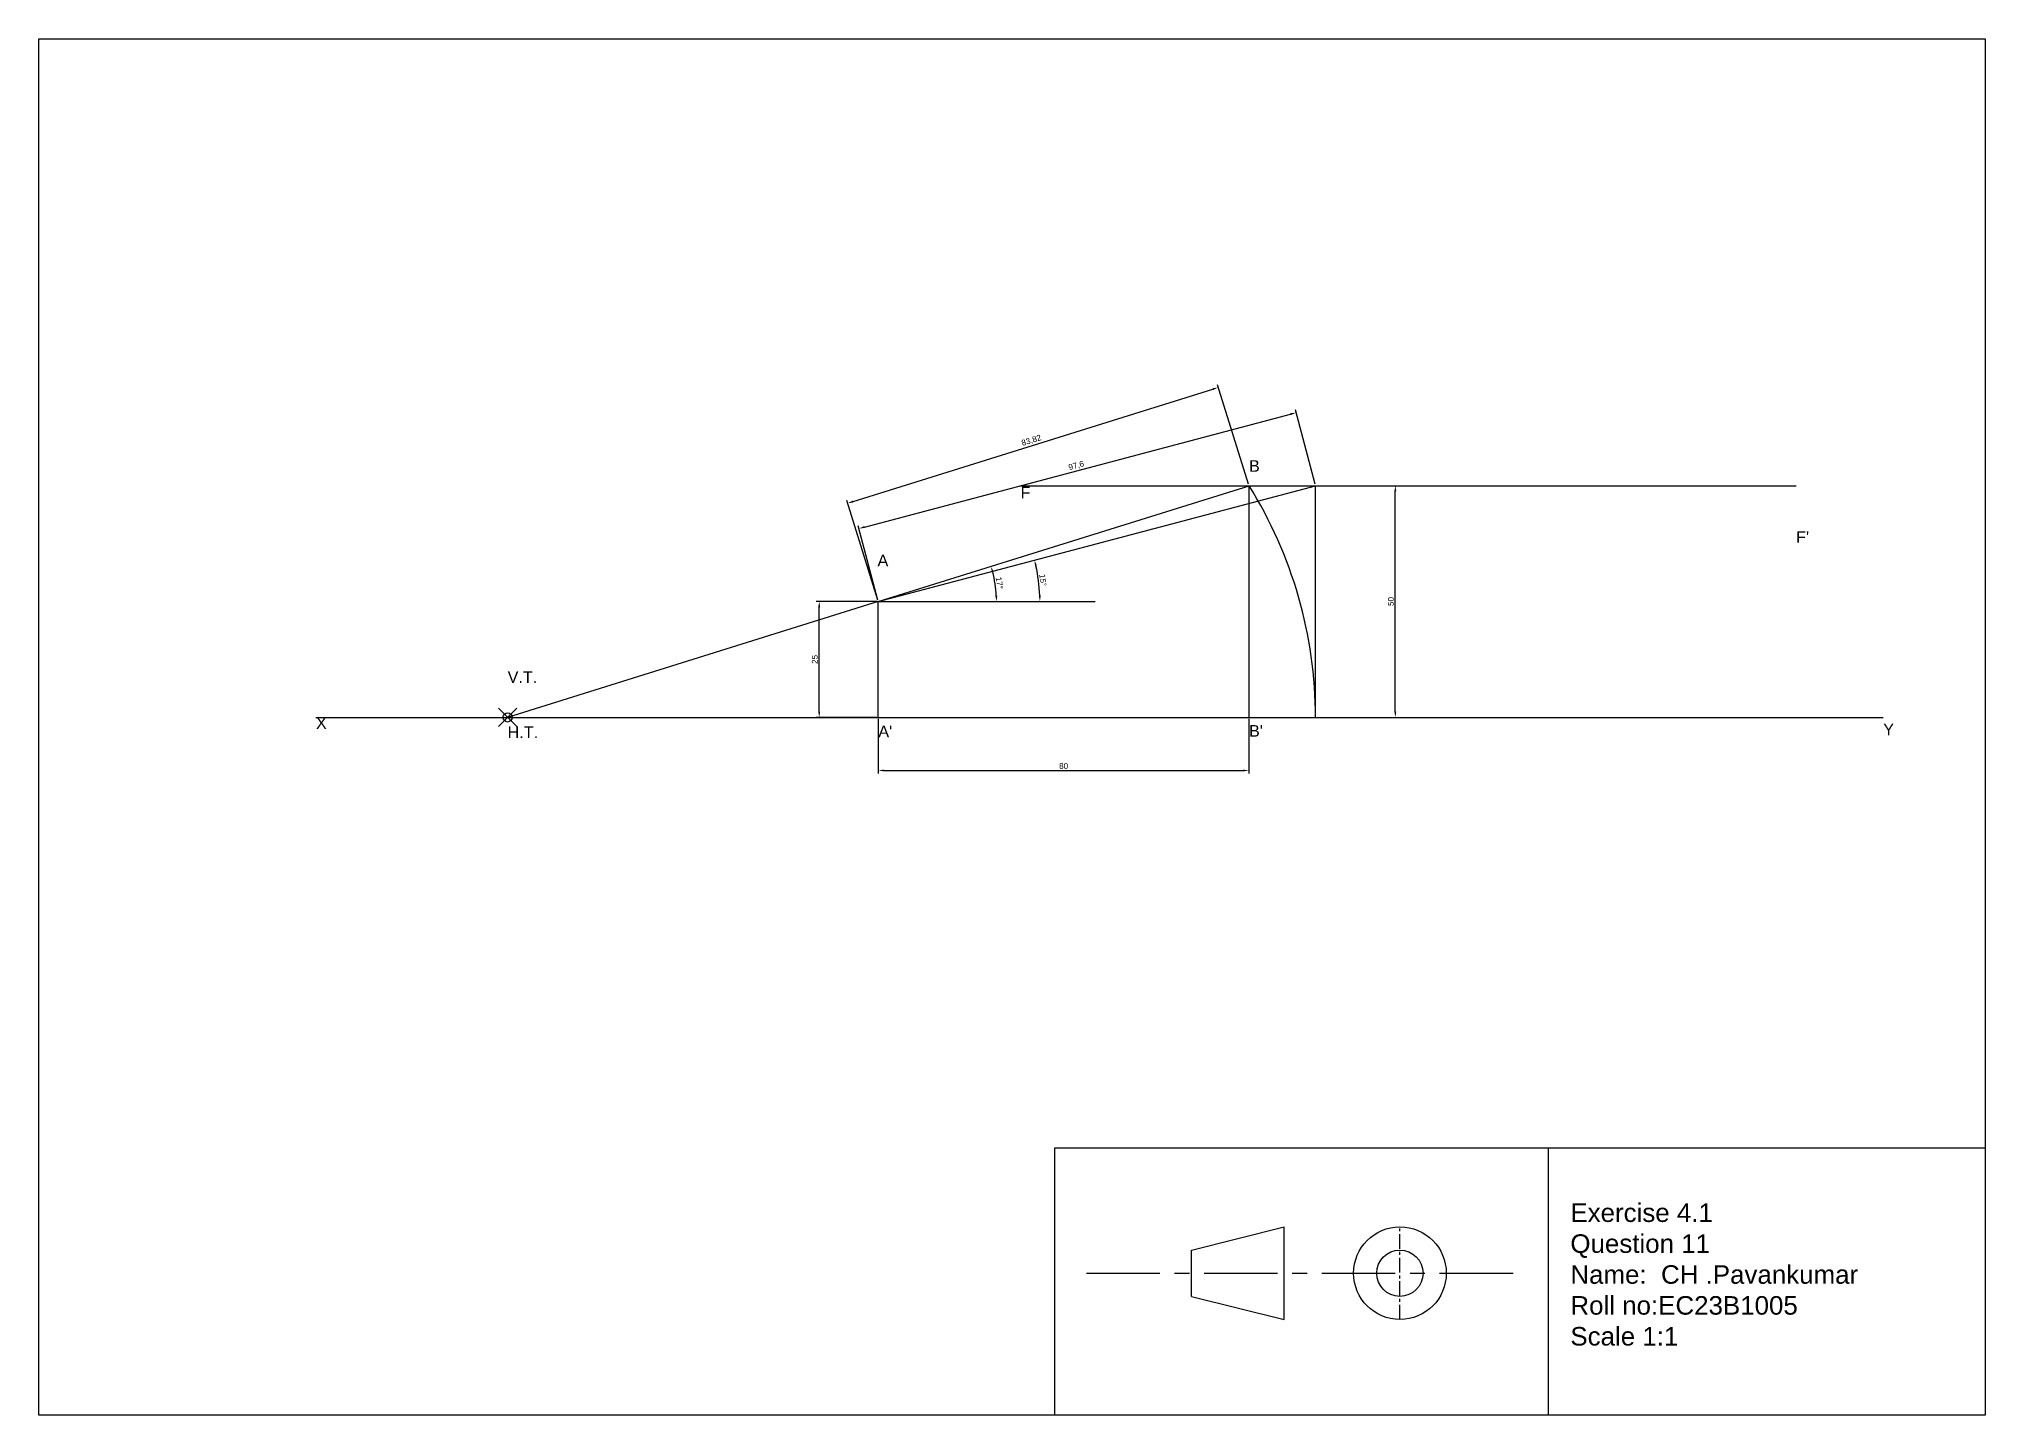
# Model space of a CAD drawing. Header units: millimetres. Extents: x 2477 to 7517, y 1798 to 2095.
# Drawn here: x 6257.4 to 6677.4, y 1798.3 to 2095.3 of the extents above; entities that cross this region are included whole.
import ezdxf

# ---------------------------------------------------------------- set-up
doc = ezdxf.new("R2010")
doc.units = ezdxf.units.MM
doc.header["$PDMODE"] = 35
doc.header["$PDSIZE"] = 2
doc.linetypes.add('CENTER', pattern=[50.8, 31.75, -6.35, 6.35, -6.35])
doc.styles.get("Standard").update_dxf_attribs({"font": 'arial.ttf'})
doc.dimstyles.new('ISO-25', dxfattribs={"dimscale": 0.5, "dimtxt": 2.5, "dimasz": 2.5, "dimexe": 1.25, "dimexo": 0.625, "dimtad": 1, "dimtxsty": 'Standard', "dimcen": 2.5, "dimadec": 0, "dimazin": 0, "dimtfac": 1, "dimtmove": 0, "dimatfit": 3, "dimfxl": 1, "dimarcsym": 0})

msp = doc.modelspace()

# ---------------------------------------------------------------- texts
at = {"color": 7, "true_color": 0xffffff, "char_height": 2.5, "attachment_point": 1}
for s, insert in [('B', (6518.594, 2004.431)), ('F', (6469.292, 1998.702)), ("F'", (6636.66, 1989.1)), ('A', (6438.42, 1984.046)), ('V.T.', (6358.594, 1958.88)), ('X', (6317.229, 1948.927)), ('H.T.', (6358.594, 1946.969)), ("A'", (6438.594, 1947.147)), ("B'", (6518.594, 1947.257)), ('Y', (6655.457, 1947.584))]:
    msp.add_mtext_dynamic_manual_height_columns(s, width=4.42811, gutter_width=39.618, heights=[0], dxfattribs=dict(at, insert=insert))
at = {"color": 6, "insert": (6587.951, 1844.028), "char_height": 4, "attachment_point": 1}
msp.add_mtext_dynamic_manual_height_columns('{\\C256;\\c16777215;Exercise 4.1^JQuestion 11\\PName:  CH .Pavankumar \\PRoll no:EC23B1005\\PScale 1:1}', width=90.33607, gutter_width=12.5, heights=[35.907], dxfattribs=at)

# ---------------------------------------------------------------- blocks, each defined once
blk = doc.blocks.new('*D73')
at = {"color": 0, "lineweight": -2, "transparency": 16777216}
blk.add_arc((6438.59, 1973.93), 34.87, 2.054, 12.7882, dxfattribs=at)
at = {"color": 0, "transparency": 16777216}
for points in [[(6472.4, 1981.6), (6472.8, 1981.69), (6472.3, 1982.86)], [(6473.65, 1975.18), (6473.23, 1975.17), (6473.46, 1973.93)]]:
    blk.add_solid(points, dxfattribs=at)
at = {"layer": 'Defpoints', "color": 0, "transparency": 16777216}
for p in [(6532.93, 1998.93), (6473.33, 1976.93), (6438.59, 1973.93), (6438.59, 1973.93), (6485.36, 1973.93)]:
    blk.add_point(p, dxfattribs=at)
at = {"color": 0, "transparency": 16777216, "insert": (6474.11, 1978.55), "char_height": 1.25, "attachment_point": 5, "rotation": 277.4211}
blk.add_mtext('15°', dxfattribs=at)
blk = doc.blocks.new('*D74')
at = {"color": 0, "lineweight": -2, "transparency": 16777216}
blk.add_arc((6438.59, 1973.93), 25.5, 2.8092, 14.5448, dxfattribs=at)
at = {"color": 0, "transparency": 16777216}
for points in [[(6463.07, 1980.27), (6463.47, 1980.39), (6462.93, 1981.53)], [(6464.27, 1975.18), (6463.85, 1975.17), (6464.09, 1973.93)]]:
    blk.add_solid(points, dxfattribs=at)
at = {"layer": 'Defpoints', "color": 0, "transparency": 16777216}
for p in [(6518.59, 1998.93), (6463.96, 1976.5), (6438.59, 1973.93), (6438.59, 1973.93), (6485.36, 1973.93)]:
    blk.add_point(p, dxfattribs=at)
at = {"color": 0, "transparency": 16777216, "insert": (6464.73, 1977.92), "char_height": 1.25, "attachment_point": 5, "rotation": 278.677}
blk.add_mtext('17°', dxfattribs=at)
blk = doc.blocks.new('*D75')
at = {"color": 0, "lineweight": -2, "transparency": 16777216}
for p, q in [((6435.63, 1990.01), (6527.55, 2014.37)), ((6532.85, 1999.23), (6528.6, 2015.29)), ((6438.51, 1974.23), (6434.26, 1990.29))]:
    blk.add_line(p, q, dxfattribs=at)
at = {"color": 0, "transparency": 16777216}
for points in [[(6527.5, 2014.57), (6527.6, 2014.16), (6528.76, 2014.69)], [(6435.57, 1990.21), (6435.68, 1989.8), (6434.42, 1989.69)]]:
    blk.add_solid(points, dxfattribs=at)
at = {"layer": 'Defpoints', "color": 0, "transparency": 16777216}
for p in [(6528.76, 2014.69), (6532.93, 1998.93), (6438.59, 1973.93)]:
    blk.add_point(p, dxfattribs=at)
at = {"color": 0, "transparency": 16777216, "insert": (6481.32, 2003.21), "char_height": 1.25, "attachment_point": 5, "rotation": 14.8422}
blk.add_mtext('97,6', dxfattribs=at)
blk = doc.blocks.new('*D76')
at = {"color": 0, "lineweight": -2, "transparency": 16777216}
for p, q in [((6438.59, 1948.61), (6438.59, 1936.84)), ((6518.59, 1948.61), (6518.59, 1936.84)), ((6439.84, 1937.47), (6517.34, 1937.47))]:
    blk.add_line(p, q, dxfattribs=at)
at = {"color": 0, "transparency": 16777216}
for points in [[(6439.84, 1937.67), (6439.84, 1937.26), (6438.59, 1937.47)], [(6517.34, 1937.67), (6517.34, 1937.26), (6518.59, 1937.47)]]:
    blk.add_solid(points, dxfattribs=at)
at = {"layer": 'Defpoints', "color": 0, "transparency": 16777216}
for p in [(6438.59, 1948.93), (6518.59, 1948.93), (6518.59, 1937.47)]:
    blk.add_point(p, dxfattribs=at)
at = {"color": 0, "transparency": 16777216, "insert": (6478.59, 1938.42), "char_height": 1.25, "attachment_point": 5}
blk.add_mtext('80', dxfattribs=at)
blk = doc.blocks.new('*D77')
at = {"color": 0, "lineweight": -2, "transparency": 16777216}
for p, q in [((6518.91, 1998.93), (6550.79, 1998.93)), ((6550.17, 1950.18), (6550.17, 1997.68)), ((6518.91, 1948.93), (6550.79, 1948.93))]:
    blk.add_line(p, q, dxfattribs=at)
at = {"color": 0, "transparency": 16777216}
for points in [[(6549.96, 1997.68), (6550.38, 1997.68), (6550.17, 1998.93)], [(6549.96, 1950.18), (6550.38, 1950.18), (6550.17, 1948.93)]]:
    blk.add_solid(points, dxfattribs=at)
at = {"layer": 'Defpoints', "color": 0, "transparency": 16777216}
for p in [(6518.59, 1998.93), (6550.17, 1998.93), (6518.59, 1948.93)]:
    blk.add_point(p, dxfattribs=at)
at = {"color": 0, "transparency": 16777216, "insert": (6549.22, 1973.93), "char_height": 1.25, "attachment_point": 5, "rotation": 90}
blk.add_mtext('50', dxfattribs=at)
blk = doc.blocks.new('*D78')
at = {"color": 0, "lineweight": -2, "transparency": 16777216}
for p, q in [((6438.28, 1973.93), (6425.21, 1973.93)), ((6425.84, 1950.18), (6425.84, 1972.68)), ((6438.28, 1948.93), (6425.21, 1948.93))]:
    blk.add_line(p, q, dxfattribs=at)
at = {"color": 0, "transparency": 16777216}
for points in [[(6425.63, 1972.68), (6426.05, 1972.68), (6425.84, 1973.93)], [(6425.63, 1950.18), (6426.05, 1950.18), (6425.84, 1948.93)]]:
    blk.add_solid(points, dxfattribs=at)
at = {"layer": 'Defpoints', "color": 0, "transparency": 16777216}
for p in [(6425.84, 1973.93), (6438.59, 1973.93), (6438.59, 1948.93)]:
    blk.add_point(p, dxfattribs=at)
at = {"color": 0, "transparency": 16777216, "insert": (6424.89, 1961.43), "char_height": 1.25, "attachment_point": 5, "rotation": 90}
blk.add_mtext('25', dxfattribs=at)
blk = doc.blocks.new('*D79')
at = {"color": 0, "lineweight": -2, "transparency": 16777216}
for p, q in [((6518.5, 1999.23), (6511.78, 2020.73)), ((6433.16, 1995.51), (6510.77, 2019.76)), ((6438.5, 1974.23), (6431.78, 1995.73))]:
    blk.add_line(p, q, dxfattribs=at)
at = {"color": 0, "transparency": 16777216}
for points in [[(6510.71, 2019.96), (6510.84, 2019.57), (6511.97, 2020.14)], [(6433.1, 1995.71), (6433.22, 1995.31), (6431.97, 1995.14)]]:
    blk.add_solid(points, dxfattribs=at)
at = {"layer": 'Defpoints', "color": 0, "transparency": 16777216}
for p in [(6511.97, 2020.14), (6518.59, 1998.93), (6438.59, 1973.93)]:
    blk.add_point(p, dxfattribs=at)
at = {"color": 0, "transparency": 16777216, "insert": (6471.65, 2008.65), "char_height": 1.25, "attachment_point": 5, "rotation": 17.354}
blk.add_mtext('83,82', dxfattribs=at)

# ---------------------------------------------------------------- dimensions: what is measured, and where the dimension line sits
at = {"color": 7, "true_color": 0xffffff}
for p1, p2, distance, picture, middle in [((6438.594, 1973.927), (6518.594, 1998.927), 22.222, '*D79', (6471.649, 2008.652)), ((6438.594, 1973.927), (6532.934, 1998.927), 16.303, '*D75', (6481.316, 2003.214)), ((6518.594, 1948.927), (6518.594, 1998.927), -31.575, '*D77', (6549.219, 1973.927)), ((6438.594, 1948.927), (6438.594, 1973.927), 12.755, '*D78', (6424.889, 1961.427)), ((6438.594, 1948.927), (6518.594, 1948.927), -11.461, '*D76', (6478.594, 1938.417))]:
    dim = msp.add_aligned_dim(p1=p1, p2=p2, distance=distance, dimstyle='ISO-25', dxfattribs=at)
    dim.commit()
    dim.dimension.update_dxf_attribs({"geometry": picture, "text_midpoint": middle})
for base, line2, picture, middle in [((6473.334, 1976.934), ((6438.594, 1973.927), (6532.934, 1998.927)), '*D73', (6474.114, 1978.553)), ((6463.961, 1976.497), ((6438.594, 1973.927), (6518.594, 1998.927)), '*D74', (6464.729, 1977.915))]:
    dim = msp.add_angular_dim_2l(base=base, line1=((6438.594, 1973.927), (6485.363, 1973.927)), line2=line2, dimstyle='ISO-25', dxfattribs=at)
    dim.commit()
    dim.dimension.update_dxf_attribs({"geometry": picture, "text_midpoint": middle})

# ---------------------------------------------------------------- linework, layer by layer
at = {"color": 3}
msp.add_line((6438.594, 1973.927), (6518.594, 1998.927), dxfattribs=at)
for p, q in [((6438.594, 1973.927), (6532.934, 1998.927)), ((6469.216, 1998.927), (6636.66, 1998.927)), ((6518.594, 1948.927), (6518.594, 1998.927)), ((6532.934, 1948.927), (6532.934, 1998.927)), ((6438.594, 1973.927), (6358.594, 1948.927)), ((6438.594, 1948.927), (6438.594, 1973.927)), ((6438.594, 1973.927), (6485.363, 1973.927)), ((6317.229, 1948.927), (6655.457, 1948.927)), ((6506.163, 1833.966), (6526.163, 1838.966)), ((6526.163, 1818.966), (6526.163, 1838.966)), ((6506.163, 1823.966), (6506.163, 1833.966)), ((6506.163, 1823.966), (6526.163, 1818.966))]:
    msp.add_line(p, q)
at = {"color": 7, "true_color": 0xffffff}
msp.add_line((6583.141, 1856.042), (6583.141, 1798.349), dxfattribs=at)
at = {"linetype": 'CENTER', "ltscale": 0.1}
msp.add_line((6551.163, 1818.966), (6551.163, 1838.966), dxfattribs=at)
at = {"linetype": 'CENTER', "ltscale": 0.5}
msp.add_line((6483.49, 1828.966), (6577.685, 1828.966), dxfattribs=at)
msp.add_lwpolyline([(6257.443, 2095.349), (6677.443, 2095.349), (6677.443, 1798.349), (6257.443, 1798.349)], close=True)
at = {"color": 7, "true_color": 0xffffff}
msp.add_lwpolyline([(6677.443, 1798.349), (6476.682, 1798.349), (6476.682, 1856.042), (6677.443, 1856.042)], close=True, dxfattribs=at)
for radius in [10, 5]:
    msp.add_circle((6551.163, 1828.966), radius)
msp.add_arc((6438.594, 1948.927), 94.34, 0, 32.00538)
msp.add_point((6358.594, 1948.927))

msp.set_redraw_order([(e.dxf.handle, doc.entitydb.next_handle()) for e in msp.query("TEXT MTEXT ATTDEF DIMENSION ARC_DIMENSION")])  # texts and dimensions are drawn at this point

doc.saveas('drawing.dxf')
